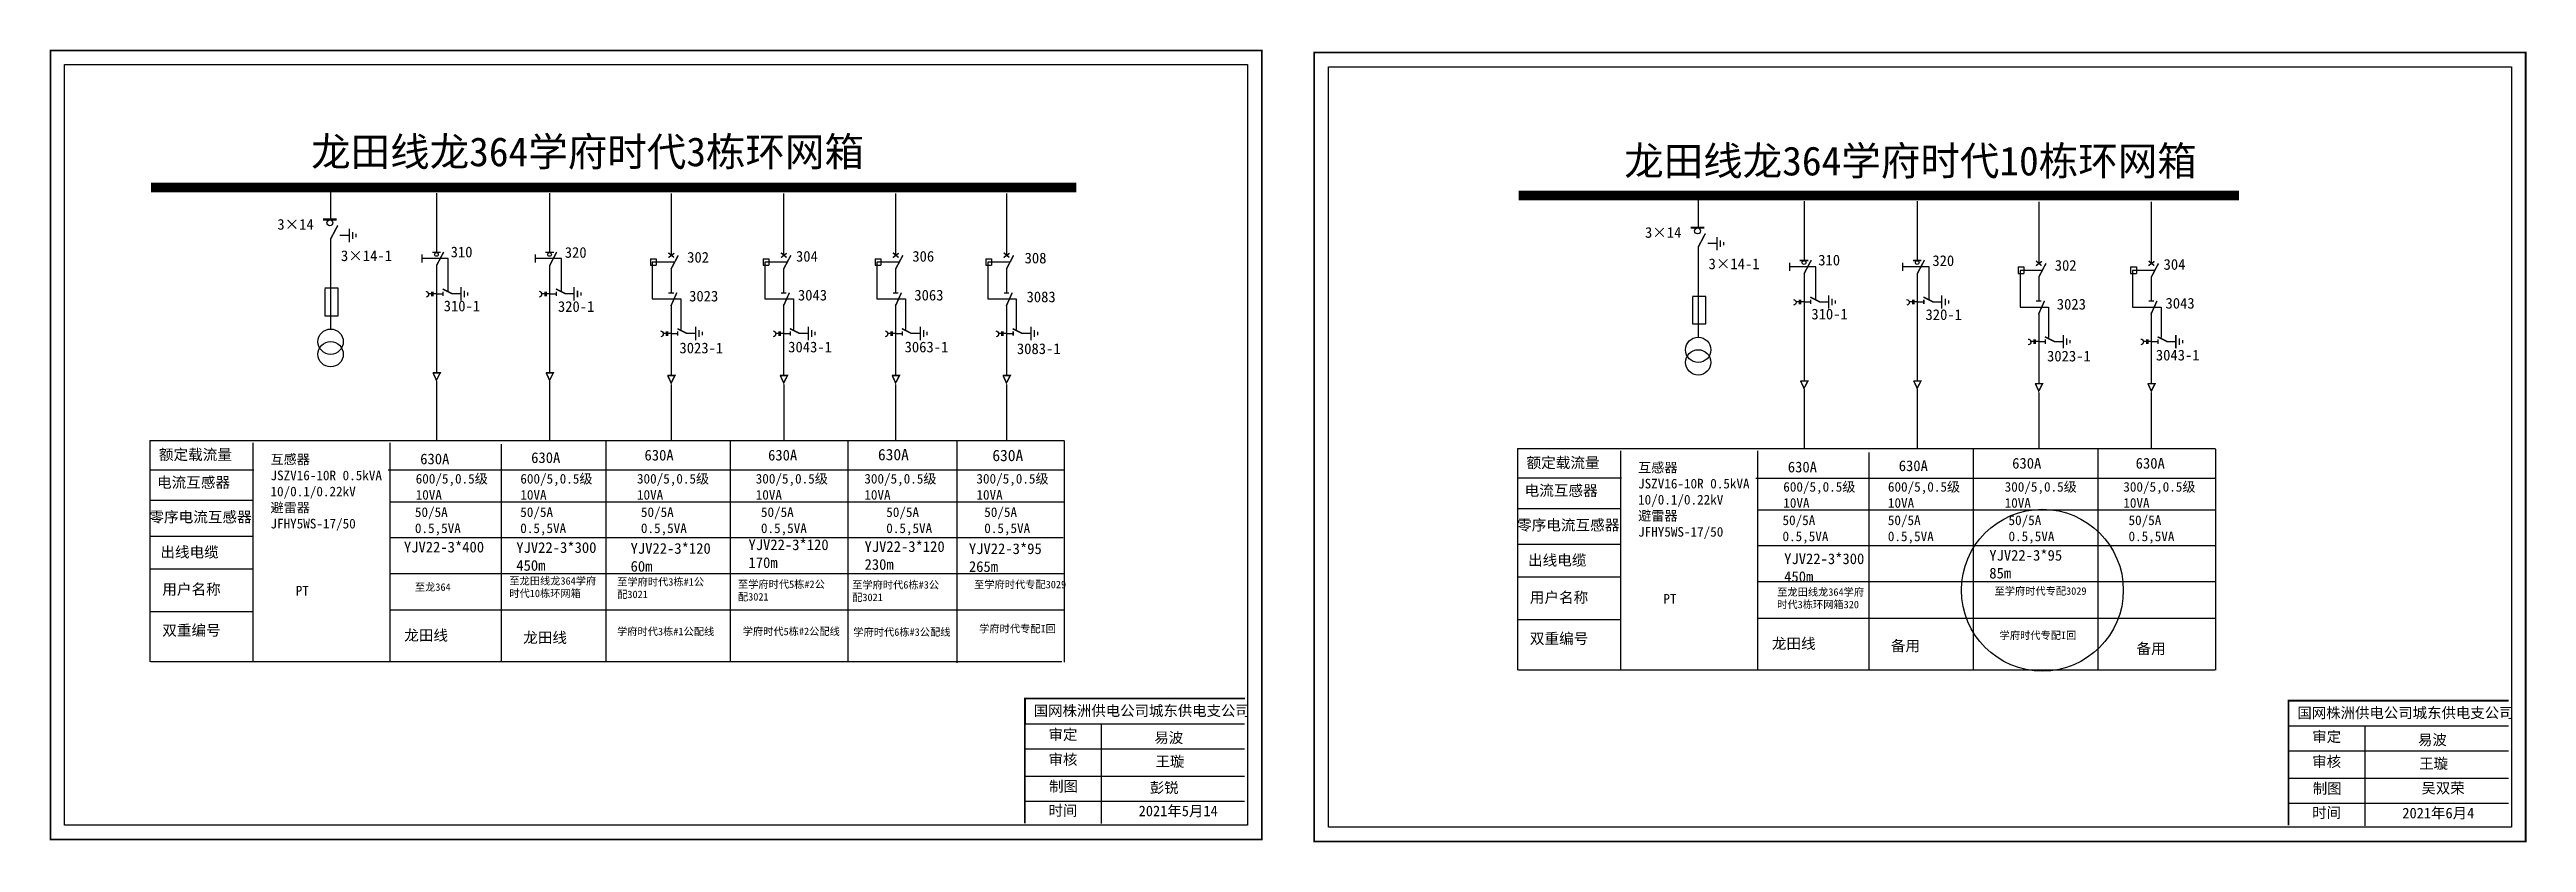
# Model space of a CAD drawing. Header units: millimetres. Extents: x 10 to 4794, y -213 to 2738.
# Drawn here: x 918.2 to 1174.8, y 1730 to 1812.1 of the extents above; entities that cross this region are included whole.
import ezdxf

# ---------------------------------------------------------------- set-up
doc = ezdxf.new("R2010")
doc.units = ezdxf.units.MM
doc.linetypes.add('ACAD_ISO02W100', pattern=[15, 12, -3])
doc.linetypes.add('CENTER', pattern=[50.8, 31.75, -6.35, 6.35, -6.35])
doc.layers.add('2', color=7, linetype='Continuous')
doc.styles.add('hztxt_txtstyle_0.00_0_0', font='simkai.ttf')
doc.styles.add('hztxt_txtstyle_2.70_0_0', font='simkai.ttf', dxfattribs={"height": 2.7})
doc.styles.add('KaiTi_txtstyle_0.78_0_0', font='simkai.ttf', dxfattribs={"height": 0.77659})
doc.styles.add('KaiTi_txtstyle_1.11_0_0', font='simkai.ttf', dxfattribs={"height": 1.109414})
doc.styles.add('SimSun_txtstyle_1.09_0_0', font='', dxfattribs={"height": 1.0944})
doc.styles.add('字体', font='', dxfattribs={"height": 2.5})
doc.styles.get('SimSun_txtstyle_1.09_0_0').set_extended_font_data('SimSun')
doc.styles.get('字体').set_extended_font_data('SimSun')

msp = doc.modelspace()

# ---------------------------------------------------------------- texts
at = {"color": 0, "linetype": 'Continuous'}
for s, height, style, p in [('龙田线龙364学府时代3栋环网箱', 3, '字体', (945.33, 1800.03, -0.05)), ('龙田线龙364学府时代10栋环网箱', 3, '字体', (1081.33, 1799.08, -0.05)), ('3×14', 1.109, 'hztxt_txtstyle_2.70_0_0', (941.83, 1793.46)), ('3×14', 1.109, 'hztxt_txtstyle_2.70_0_0', (1083.49, 1792.62)), ('3×14-1', 1.109, 'hztxt_txtstyle_2.70_0_0', (948.42, 1790.21)), ('310', 1.109, 'hztxt_txtstyle_2.70_0_0', (959.78, 1790.6)), ('320', 1.109, 'hztxt_txtstyle_2.70_0_0', (971.6, 1790.55)), ('302', 1.109, 'hztxt_txtstyle_2.70_0_0', (984.28, 1790.05)), ('304', 1.109, 'hztxt_txtstyle_2.70_0_0', (995.55, 1790.15)), ('306', 1.109, 'hztxt_txtstyle_2.70_0_0', (1007.6, 1790.15)), ('308', 1.109, 'hztxt_txtstyle_2.70_0_0', (1019.23, 1789.97)), ('310', 1.109, 'hztxt_txtstyle_2.70_0_0', (1101.43, 1789.76)), ('320', 1.109, 'hztxt_txtstyle_2.70_0_0', (1113.25, 1789.7)), ('3×14-1', 1.109, 'hztxt_txtstyle_2.70_0_0', (1090.07, 1789.37)), ('302', 1.109, 'hztxt_txtstyle_2.70_0_0', (1125.93, 1789.21)), ('304', 1.109, 'hztxt_txtstyle_2.70_0_0', (1137.2, 1789.31)), ('310-1', 1.109, 'hztxt_txtstyle_2.70_0_0', (959.06, 1785.01)), ('320-1', 1.109, 'hztxt_txtstyle_2.70_0_0', (970.89, 1784.95)), ('3023', 1.109, 'hztxt_txtstyle_2.70_0_0', (984.48, 1786.03)), ('3043', 1.109, 'hztxt_txtstyle_2.70_0_0', (995.75, 1786.13)), ('3063', 1.109, 'hztxt_txtstyle_2.70_0_0', (1007.81, 1786.13)), ('3083', 1.109, 'hztxt_txtstyle_2.70_0_0', (1019.43, 1785.95)), ('3023', 1.109, 'hztxt_txtstyle_2.70_0_0', (1126.14, 1785.19)), ('3043', 1.109, 'hztxt_txtstyle_2.70_0_0', (1137.4, 1785.29)), ('310-1', 1.109, 'hztxt_txtstyle_2.70_0_0', (1100.72, 1784.17)), ('320-1', 1.109, 'hztxt_txtstyle_2.70_0_0', (1112.54, 1784.11)), ('3023-1', 1.109, 'hztxt_txtstyle_2.70_0_0', (983.48, 1780.66)), ('3043-1', 1.109, 'hztxt_txtstyle_2.70_0_0', (994.74, 1780.76)), ('3063-1', 1.109, 'hztxt_txtstyle_2.70_0_0', (1006.8, 1780.76)), ('3083-1', 1.109, 'hztxt_txtstyle_2.70_0_0', (1018.43, 1780.58)), ('3023-1', 1.109, 'hztxt_txtstyle_2.70_0_0', (1125.13, 1779.82)), ('3043-1', 1.109, 'hztxt_txtstyle_2.70_0_0', (1136.4, 1779.92))]:
    msp.add_text(s, height=height, dxfattribs=dict(at, style=style)).set_placement(p)
at = {"color": 0, "linetype": 'Continuous', "attachment_point": 1}
for s, insert, char_height, width, style in [('{\\fSimSun|b0|i0|c134|p2;额定载流量}', (929.56, 1770.73), 1.1094, 17.8852, 'hztxt_txtstyle_2.70_0_0'), ('\\A1;{\\fSimSun|b0|i0|c134|p2;互感器\\PJSZV16-10R 0.5kVA\\P10/0.1/0.22kV\\P避雷器\\PJFHY5WS-17/50}', (941.12, 1770.18), 0.9985, 18.4113, 'hztxt_txtstyle_2.70_0_0'), ('{\\fSimSun|b0|i0|c134|p2;630A}', (956.63, 1770.28), 1.1094, 17.8852, 'hztxt_txtstyle_2.70_0_0'), ('{\\fSimSun|b0|i0|c134|p2;630A}', (968.12, 1770.41), 1.1094, 17.8852, 'hztxt_txtstyle_2.70_0_0'), ('{\\fSimSun|b0|i0|c134|p2;630A}', (979.86, 1770.67), 1.1094, 17.8852, 'hztxt_txtstyle_2.70_0_0'), ('{\\fSimSun|b0|i0|c134|p2;630A}', (992.66, 1770.67), 1.1094, 17.8852, 'hztxt_txtstyle_2.70_0_0'), ('{\\fSimSun|b0|i0|c134|p2;630A}', (1004.04, 1770.76), 1.1757, 9.454, 'hztxt_txtstyle_0.00_0_0'), ('{\\fSimSun|b0|i0|c134|p2;630A}', (1015.89, 1770.67), 1.1757, 9.454, 'hztxt_txtstyle_0.00_0_0'), ('{\\fSimSun|b0|i0|c134|p2;电流互感器}', (929.37, 1767.85), 1.1094, 17.8852, 'hztxt_txtstyle_2.70_0_0'), ('\\A1;{\\fSimSun|b0|i0|c134|p2;600/5,0.5级\\P10VA}', (956.16, 1768.17), 0.9985, 18.4113, 'hztxt_txtstyle_2.70_0_0'), ('\\A1;{\\fSimSun|b0|i0|c134|p2;600/5,0.5级\\P10VA}', (967, 1768.17), 0.9985, 18.4113, 'hztxt_txtstyle_2.70_0_0'), ('\\A1;{\\fSimSun|b0|i0|c134|p2;300/5,0.5级\\P10VA}', (979.08, 1768.17), 0.9985, 18.4113, 'hztxt_txtstyle_2.70_0_0'), ('\\A1;{\\fSimSun|b0|i0|c134|p2;300/5,0.5级\\P10VA}', (991.38, 1768.17), 0.9985, 18.4113, 'hztxt_txtstyle_2.70_0_0'), ('\\A1;{\\fSimSun|b0|i0|c134|p2;300/5,0.5级\\P10VA}', (1002.63, 1768.17), 0.9985, 18.4113, 'hztxt_txtstyle_2.70_0_0'), ('\\A1;{\\fSimSun|b0|i0|c134|p2;300/5,0.5级\\P10VA}', (1014.24, 1768.17), 0.9985, 18.4113, 'hztxt_txtstyle_2.70_0_0'), ('{\\fSimSun|b0|i0|c134|p2;额定载流量}', (1071.22, 1769.89), 1.1094, 17.8852, 'hztxt_txtstyle_2.70_0_0'), ('\\A1;{\\fSimSun|b0|i0|c134|p2;互感器\\PJSZV16-10R 0.5kVA\\P10/0.1/0.22kV\\P避雷器\\PJFHY5WS-17/50}', (1082.77, 1769.33), 0.9985, 18.4113, 'hztxt_txtstyle_2.70_0_0'), ('{\\fSimSun|b0|i0|c134|p2;630A}', (1098.28, 1769.44), 1.1094, 17.8852, 'hztxt_txtstyle_2.70_0_0'), ('{\\fSimSun|b0|i0|c134|p2;630A}', (1109.77, 1769.57), 1.1094, 17.8852, 'hztxt_txtstyle_2.70_0_0'), ('{\\fSimSun|b0|i0|c134|p2;630A}', (1121.52, 1769.83), 1.1094, 17.8852, 'hztxt_txtstyle_2.70_0_0'), ('{\\fSimSun|b0|i0|c134|p2;630A}', (1134.31, 1769.83), 1.1094, 17.8852, 'hztxt_txtstyle_2.70_0_0'), ('{\\fSimSun|b0|i0|c134|p2;电流互感器}', (1071.02, 1767.01), 1.1094, 17.8852, 'hztxt_txtstyle_2.70_0_0'), ('\\A1;{\\fSimSun|b0|i0|c134|p2;600/5,0.5级\\P10VA}', (1097.81, 1767.33), 0.9985, 18.4113, 'hztxt_txtstyle_2.70_0_0'), ('\\A1;{\\fSimSun|b0|i0|c134|p2;600/5,0.5级\\P10VA}', (1108.65, 1767.33), 0.9985, 18.4113, 'hztxt_txtstyle_2.70_0_0'), ('\\A1;{\\fSimSun|b0|i0|c134|p2;300/5,0.5级\\P10VA}', (1120.74, 1767.33), 0.9985, 18.4113, 'hztxt_txtstyle_2.70_0_0'), ('\\A1;{\\fSimSun|b0|i0|c134|p2;300/5,0.5级\\P10VA}', (1133.03, 1767.33), 0.9985, 18.4113, 'hztxt_txtstyle_2.70_0_0'), ('{\\fSimSun|b0|i0|c134|p2;零序电流互感器}', (928.58, 1764.27), 1.1094, 17.8852, 'hztxt_txtstyle_2.70_0_0'), ('{\\fSimSun|b0|i0|c134|p2;50/5A\\P0.5,5VA}', (956.08, 1764.71), 0.9985, 17.8852, 'hztxt_txtstyle_2.70_0_0'), ('{\\fSimSun|b0|i0|c134|p2;50/5A\\P0.5,5VA}', (966.99, 1764.71), 0.9985, 17.8852, 'hztxt_txtstyle_2.70_0_0'), ('{\\fSimSun|b0|i0|c134|p2;50/5A\\P0.5,5VA}', (979.49, 1764.71), 0.9985, 7.3921, 'hztxt_txtstyle_2.70_0_0'), ('{\\fSimSun|b0|i0|c134|p2;50/5A\\P0.5,5VA}', (991.92, 1764.71), 0.9985, 17.8852, 'hztxt_txtstyle_2.70_0_0'), ('{\\fSimSun|b0|i0|c134|p2;50/5A\\P0.5,5VA}', (1004.9, 1764.71), 0.9985, 17.8852, 'hztxt_txtstyle_2.70_0_0'), ('{\\fSimSun|b0|i0|c134|p2;50/5A\\P0.5,5VA}', (1015.05, 1764.71), 0.9985, 17.8852, 'hztxt_txtstyle_2.70_0_0'), ('{\\fSimSun|b0|i0|c134|p2;零序电流互感器}', (1070.24, 1763.43), 1.1094, 17.8852, 'hztxt_txtstyle_2.70_0_0'), ('{\\fSimSun|b0|i0|c134|p2;50/5A\\P0.5,5VA}', (1097.73, 1763.87), 0.9985, 17.8852, 'hztxt_txtstyle_2.70_0_0'), ('{\\fSimSun|b0|i0|c134|p2;50/5A\\P0.5,5VA}', (1108.64, 1763.87), 0.9985, 17.8852, 'hztxt_txtstyle_2.70_0_0'), ('{\\fSimSun|b0|i0|c134|p2;50/5A\\P0.5,5VA}', (1121.14, 1763.87), 0.9985, 7.3921, 'hztxt_txtstyle_2.70_0_0'), ('{\\fSimSun|b0|i0|c134|p2;50/5A\\P0.5,5VA}', (1133.57, 1763.87), 0.9985, 17.8852, 'hztxt_txtstyle_2.70_0_0'), ('{\\fSimSun|b0|i0|c134|p2;出线电缆}', (929.71, 1760.63), 1.1094, 17.8852, 'hztxt_txtstyle_2.70_0_0'), ('{\\fSimSun|b0|i0|c134|p2;YJV22-3*400}', (954.94, 1761.15), 1.1094, 9.6671, 'hztxt_txtstyle_2.70_0_0'), ('{\\fSimSun|b0|i0|c134|p2;YJV22-3*300\\P450m}', (966.58, 1761.1), 1.1094, 9.6671, 'hztxt_txtstyle_2.70_0_0'), ('{\\fSimSun|b0|i0|c134|p2;YJV22-3*120\\P60m}', (978.42, 1761.01), 1.1094, 9.6671, 'hztxt_txtstyle_2.70_0_0'), ('{\\fSimSun|b0|i0|c134|p2;YJV22-3*120\\P170m}', (990.63, 1761.39), 1.1094, 9.6671, 'hztxt_txtstyle_2.70_0_0'), ('{\\fSimSun|b0|i0|c134|p2;YJV22-3*120\\P230m}', (1002.65, 1761.2), 1.1094, 9.6671, 'hztxt_txtstyle_2.70_0_0'), ('{\\fSimSun|b0|i0|c134|p2;出线电缆}', (1071.37, 1759.79), 1.1094, 17.8852, 'hztxt_txtstyle_2.70_0_0'), ('{\\fSimSun|b0|i0|c134|p2;YJV22-3*300\\P450m}', (1097.9, 1759.94), 1.1094, 9.6671, 'hztxt_txtstyle_2.70_0_0'), ('{\\fSimSun|b0|i0|c134|p2;至龙田线龙364学府时代10栋环网箱}', (965.86, 1757.48), 0.7766, 9.7925, 'hztxt_txtstyle_2.70_0_0'), ('{\\fSimSun|b0|i0|c134|p2;至学府时代3栋#1公配3021}', (977.03, 1757.38), 0.7766, 9.7925, 'hztxt_txtstyle_2.70_0_0'), ('{\\fSimSun|b0|i0|c134|p2;用户名称}', (929.91, 1756.78), 1.1094, 17.8852, 'hztxt_txtstyle_2.70_0_0'), ('{\\fSimSun|b0|i0|c134|p2;PT}', (943.73, 1756.58), 1.0024, 7.7986, 'hztxt_txtstyle_0.00_0_0'), ('{\\fSimSun|b0|i0|c134|p2;至龙364}', (956.08, 1756.84), 0.7766, 11.836, 'hztxt_txtstyle_2.70_0_0'), ('{\\fSimSun|b0|i0|c134|p2;至学府时代5栋#2公配3021}', (989.54, 1757.13), 0.7766, 9.7925, 'hztxt_txtstyle_2.70_0_0'), ('{\\fSimSun|b0|i0|c134|p2;至学府时代6栋#3公配3021}', (1001.37, 1757.07), 0.7766, 9.7925, 'hztxt_txtstyle_2.70_0_0'), ('{\\fSimSun|b0|i0|c134|p2;用户名称}', (1071.56, 1755.94), 1.1094, 17.8852, 'hztxt_txtstyle_2.70_0_0'), ('{\\fSimSun|b0|i0|c134|p2;PT}', (1085.39, 1755.74), 1.0024, 7.7986, 'hztxt_txtstyle_0.00_0_0'), ('{\\fSimSun|b0|i0|c134|p2;至龙田线龙364学府时代3栋环网箱320}', (1097.18, 1756.33), 0.7766, 9.7925, 'hztxt_txtstyle_2.70_0_0'), ('{\\fSimSun|b0|i0|c134|p2;双重编号}', (929.91, 1752.53), 1.1094, 17.8852, 'hztxt_txtstyle_2.70_0_0'), ('{\\fSimSun|b0|i0|c134|p2;学府时代3栋#1公配线}', (977.02, 1752.24), 0.7766, 10.9759, 'hztxt_txtstyle_2.70_0_0'), ('{\\fSimSun|b0|i0|c134|p2;学府时代5栋#2公配线}', (990.03, 1752.25), 0.7766, 10.9759, 'hztxt_txtstyle_2.70_0_0'), ('{\\fSimSun|b0|i0|c134|p2;学府时代6栋#3公配线}', (1001.49, 1752.18), 0.7766, 10.9759, 'hztxt_txtstyle_2.70_0_0'), ('{\\fSimSun|b0|i0|c134|p2;龙田线}', (954.97, 1752.01), 1.1094, 17.8852, 'hztxt_txtstyle_2.70_0_0'), ('{\\fSimSun|b0|i0|c134|p2;龙田线}', (967.29, 1751.77), 1.1094, 17.8852, 'hztxt_txtstyle_2.70_0_0'), ('{\\fSimSun|b0|i0|c134|p2;双重编号}', (1071.56, 1751.68), 1.1094, 17.8852, 'hztxt_txtstyle_2.70_0_0'), ('{\\fSimSun|b0|i0|c134|p2;龙田线}', (1096.62, 1751.16), 1.1094, 17.8852, 'hztxt_txtstyle_2.70_0_0'), ('{\\fSimSun|b0|i0|c134|p2;备用}', (1108.95, 1750.93), 1.1094, 17.8852, 'hztxt_txtstyle_2.70_0_0'), ('{\\fSimSun|b0|i0|c134|p2;备用}', (1134.39, 1750.64), 1.1094, 17.8852, 'hztxt_txtstyle_2.70_0_0'), ('国网株洲供电公司城东供电支公司', (1020.17, 1744.2), 1.0944, 29.9201, '字体'), ('国网株洲供电公司城东供电支公司', (1151.06, 1743.98), 1.0944, 29.9201, '字体'), ('\\f\uffbfﾬￌﾣﾤ_GB2312|b0|i0|c134|p49;审定', (1021.71, 1741.73), 1.0944, 8.5588, '字体'), ('易波', (1032.67, 1741.4), 1.094, 8.5588, '字体'), ('\\f\uffbfﾬￌﾣﾤ_GB2312|b0|i0|c134|p49;审定', (1152.6, 1741.51), 1.0944, 8.5588, '字体'), ('易波', (1163.55, 1741.18), 1.094, 8.5588, '字体'), ('\\f\uffbfﾬￌﾣﾤ_GB2312|b0|i0|c134|p49;审核', (1021.71, 1739.15), 1.0944, 8.5588, '字体'), ('王璇', (1032.79, 1738.95), 1.094, 8.5588, '字体'), ('\\f\uffbfﾬￌﾣﾤ_GB2312|b0|i0|c134|p49;审核', (1152.6, 1738.93), 1.0944, 8.5588, '字体'), ('王璇', (1163.68, 1738.73), 1.094, 8.5588, '字体'), ('\\f\uffbfﾬￌﾣﾤ_GB2312|b0|i0|c134|p49;制图', (1021.77, 1736.37), 1.0944, 8.5588, '字体'), ('\\f\uffbfﾬￌﾣﾤ_GB2312|b0|i0|c134|p49;制图', (1152.66, 1736.15), 1.0944, 8.5588, '字体'), ('\\f\uffbfﾬￌﾣﾤ_GB2312|b0|i0|c134|p49;时间', (1021.71, 1733.86), 1.0944, 8.5588, '字体'), ('\\f\uffbfﾬￌﾣﾤ_GB2312|b0|i0|c134|p49;时间', (1152.6, 1733.64), 1.0944, 8.5588, '字体')]:
    msp.add_mtext(s, dxfattribs=dict(at, insert=insert, char_height=char_height, width=width, style=style))
at = {"color": 7, "linetype": 'Continuous', "attachment_point": 1}
for s, insert, char_height, width, style in [('{\\fSimSun|b0|i0|c134|p2;YJV22-3*95\\P265m}', (1013.46, 1760.98), 1.1094, 17.8852, 'KaiTi_txtstyle_1.11_0_0'), ('{\\fSimSun|b0|i0|c134|p2;YJV22-3*95\\P85m}', (1119.15, 1760.3), 1.1094, 17.8852, 'KaiTi_txtstyle_1.11_0_0'), ('至学府时代专配3029', (1014, 1757.11), 0.7766, 9.514, 'KaiTi_txtstyle_0.78_0_0'), ('至学府时代专配3029', (1119.69, 1756.43), 0.7766, 9.514, 'KaiTi_txtstyle_0.78_0_0'), ('学府时代专配I回', (1014.52, 1752.53), 0.777, 11.836, 'KaiTi_txtstyle_0.78_0_0'), ('学府时代专配I回', (1120.21, 1751.84), 0.777, 11.836, 'KaiTi_txtstyle_0.78_0_0'), ('彭锐', (1032.19, 1736.23), 1.094, 8.5588, 'SimSun_txtstyle_1.09_0_0'), ('吴双荣', (1163.91, 1736.18), 1.094, 8.5588, 'SimSun_txtstyle_1.09_0_0'), ('2021年5月14', (1031.04, 1733.82), 1.094, 16.0081, 'SimSun_txtstyle_1.09_0_0'), ('2021年6月4', (1161.93, 1733.6), 1.094, 16.0081, 'SimSun_txtstyle_1.09_0_0')]:
    msp.add_mtext(s, dxfattribs=dict(at, insert=insert, char_height=char_height, width=width, style=style))

# ---------------------------------------------------------------- blocks, each defined once
blk = doc.blocks.new('JD')
for points in [[(-2, 0.2), (-2, -0.2), (2, 0.2), (2, -0.2)], [(1, -1.2), (1, -0.8), (-1, -1.2), (-1, -0.8)], [(-0.5, -1.8), (-0.5, -2.2), (0.5, -1.8), (0.5, -2.2)]]:
    blk.add_trace(points)

# ---------------------------------------------------------------- linework, layer by layer
at = {"color": 0}
for p, q in [((947.32, 1797.84), (947.32, 1794.55)), ((958.31, 1797.24), (958.31, 1791.13)), ((970.03, 1797.24), (970.03, 1791.13)), ((982.61, 1797.21), (982.61, 1790.79)), ((994.27, 1797.21), (994.27, 1790.79)), ((1005.87, 1797.21), (1005.87, 1790.79)), ((1017.35, 1797.21), (1017.35, 1790.79)), ((1088.98, 1797), (1088.98, 1793.71)), ((1099.96, 1796.4), (1099.96, 1790.29)), ((1111.68, 1796.4), (1111.68, 1790.29)), ((1124.27, 1796.36), (1124.27, 1789.95)), ((1135.93, 1796.36), (1135.93, 1789.95)), ((947.34, 1792.52), (947.34, 1783.19)), ((948.32, 1792.89), (949.26, 1792.89)), ((1088.99, 1791.68), (1088.99, 1782.35)), ((1089.98, 1792.05), (1090.92, 1792.05)), ((958.31, 1789.77), (958.31, 1778.66)), ((970.03, 1789.77), (970.03, 1778.66)), ((980.48, 1790.44), (981.08, 1790.44)), ((980.48, 1790.44), (980.48, 1789.78)), ((980.48, 1789.78), (981.08, 1789.78)), ((981.08, 1790.44), (981.08, 1789.78)), ((982.61, 1789.43), (982.61, 1786.95)), ((992.14, 1790.44), (992.74, 1790.44)), ((992.14, 1790.44), (992.14, 1789.78)), ((992.14, 1789.78), (992.74, 1789.78)), ((992.74, 1790.44), (992.74, 1789.78)), ((994.27, 1789.43), (994.27, 1786.95)), ((1003.74, 1790.44), (1004.34, 1790.44)), ((1003.74, 1790.44), (1003.74, 1789.78)), ((1003.74, 1789.78), (1004.34, 1789.78)), ((1004.34, 1790.44), (1004.34, 1789.78)), ((1005.87, 1789.43), (1005.87, 1786.95)), ((1015.22, 1790.44), (1015.81, 1790.44)), ((1015.22, 1790.44), (1015.22, 1789.78)), ((1015.22, 1789.78), (1015.81, 1789.78)), ((1015.81, 1790.44), (1015.81, 1789.78)), ((1017.35, 1789.43), (1017.35, 1786.95)), ((1099.96, 1788.92), (1099.96, 1777.82)), ((1111.68, 1788.92), (1111.68, 1777.82)), ((1122.14, 1789.6), (1122.74, 1789.6)), ((1122.14, 1789.6), (1122.14, 1788.94)), ((1122.14, 1788.94), (1122.74, 1788.94)), ((1122.74, 1789.6), (1122.74, 1788.94)), ((1124.27, 1788.59), (1124.27, 1786.11)), ((1133.79, 1789.6), (1134.39, 1789.6)), ((1133.79, 1789.6), (1133.79, 1788.94)), ((1133.79, 1788.94), (1134.39, 1788.94)), ((1134.39, 1789.6), (1134.39, 1788.94)), ((1135.93, 1788.59), (1135.93, 1786.11)), ((958.31, 1786.82), (959, 1786.82)), ((959.9, 1786.84), (960.84, 1786.84)), ((970.03, 1786.82), (970.72, 1786.82)), ((971.62, 1786.84), (972.56, 1786.84)), ((982.61, 1785.71), (982.61, 1778.41)), ((994.27, 1785.71), (994.27, 1778.41)), ((1005.87, 1785.71), (1005.87, 1778.41)), ((1017.35, 1785.71), (1017.35, 1778.41)), ((1099.96, 1785.98), (1100.65, 1785.98)), ((1101.55, 1786), (1102.5, 1786)), ((1111.68, 1785.98), (1112.37, 1785.98)), ((1113.27, 1786), (1114.21, 1786)), ((1124.27, 1784.87), (1124.27, 1777.57)), ((1135.93, 1784.87), (1135.93, 1777.57)), ((982.61, 1782.71), (983.3, 1782.71)), ((984.21, 1782.73), (985.15, 1782.73)), ((994.27, 1782.71), (994.96, 1782.71)), ((995.86, 1782.73), (996.81, 1782.73)), ((1005.87, 1782.71), (1006.56, 1782.71)), ((1007.46, 1782.73), (1008.4, 1782.73)), ((1017.35, 1782.71), (1018.04, 1782.71)), ((1018.94, 1782.73), (1019.88, 1782.73)), ((1124.27, 1781.87), (1124.96, 1781.87)), ((1125.86, 1781.89), (1126.8, 1781.89)), ((1135.93, 1781.87), (1136.62, 1781.87)), ((1137.52, 1781.89), (1138.46, 1781.89)), ((939.38, 1768.56), (928.68, 1768.56)), ((1081.04, 1767.72), (1070.33, 1767.72)), ((939.34, 1765.41), (928.64, 1765.41)), ((1081, 1764.57), (1070.29, 1764.57)), ((939.34, 1761.7), (928.64, 1761.7)), ((1081, 1760.86), (1070.29, 1760.86)), ((939.3, 1758.31), (928.6, 1758.31)), ((1080.96, 1757.47), (1070.25, 1757.47)), ((939.34, 1753.9), (928.64, 1753.9)), ((1080.99, 1753.06), (1070.29, 1753.06))]:
    msp.add_line(p, q, dxfattribs=at)
at = {"color": 0, "linetype": 'ACAD_ISO02W100'}
for p, q in [((982.91, 1790.1), (980.67, 1790.1)), ((980.67, 1790.1), (980.67, 1786.29)), ((994.57, 1790.1), (992.33, 1790.1)), ((992.33, 1790.1), (992.33, 1786.29)), ((1006.17, 1790.1), (1003.93, 1790.1)), ((1003.93, 1790.1), (1003.93, 1786.29)), ((1017.65, 1790.1), (1015.41, 1790.1)), ((1015.41, 1790.1), (1015.41, 1786.29)), ((1124.57, 1789.25), (1122.33, 1789.25)), ((1122.33, 1789.25), (1122.33, 1785.44)), ((1136.23, 1789.25), (1133.99, 1789.25)), ((1133.99, 1789.25), (1133.99, 1785.44)), ((980.67, 1786.29), (983.63, 1786.29)), ((983.63, 1786.29), (983.63, 1783.14)), ((992.33, 1786.29), (995.29, 1786.29)), ((995.29, 1786.29), (995.29, 1783.14)), ((1003.93, 1786.29), (1006.88, 1786.29)), ((1006.88, 1786.29), (1006.88, 1783.14)), ((1015.41, 1786.29), (1018.36, 1786.29)), ((1018.36, 1786.29), (1018.36, 1783.14)), ((1122.33, 1785.44), (1125.28, 1785.44)), ((1125.28, 1785.44), (1125.28, 1782.3)), ((1133.99, 1785.44), (1136.94, 1785.44)), ((1136.94, 1785.44), (1136.94, 1782.3))]:
    msp.add_line(p, q, dxfattribs=at)
at = {"color": 0, "linetype": 'CENTER'}
for p, q in [((958.31, 1777.77), (958.31, 1771.63)), ((970.03, 1777.77), (970.03, 1771.63)), ((982.62, 1777.43), (982.62, 1771.66)), ((994.28, 1777.43), (994.28, 1771.66)), ((1005.87, 1777.43), (1005.87, 1771.66)), ((1017.35, 1777.43), (1017.35, 1771.66)), ((1099.96, 1776.93), (1099.96, 1770.79)), ((1111.68, 1776.93), (1111.68, 1770.79)), ((1124.27, 1776.59), (1124.27, 1770.82)), ((1135.93, 1776.59), (1135.93, 1770.82))]:
    msp.add_line(p, q, dxfattribs=at)
at = {"color": 0, "linetype": 'Continuous'}
for p, q in [((928.61, 1771.64), (1023.28, 1771.64)), ((928.66, 1748.7), (928.66, 1771.64)), ((939.28, 1771.4), (939.28, 1748.71)), ((953.49, 1771.4), (953.49, 1748.71)), ((965.01, 1771.25), (965.01, 1748.72)), ((975.84, 1771.6), (975.84, 1748.71)), ((988.73, 1771.6), (988.73, 1748.71)), ((1000.93, 1771.59), (1000.93, 1748.69)), ((1012.2, 1771.51), (1012.2, 1748.61)), ((1023.33, 1771.63), (1023.33, 1748.69)), ((1070.27, 1770.8), (1142.59, 1770.8)), ((1070.31, 1747.86), (1070.31, 1770.8)), ((1080.94, 1770.56), (1080.94, 1747.86)), ((1095.15, 1770.56), (1095.15, 1747.86)), ((1106.66, 1770.4), (1106.66, 1747.88)), ((1117.49, 1770.76), (1117.49, 1747.87)), ((1130.39, 1770.76), (1130.39, 1747.87)), ((1142.59, 1770.74), (1142.59, 1747.85)), ((953.32, 1768.58), (1023.31, 1768.58)), ((1094.97, 1767.74), (1142.59, 1767.74)), ((953.49, 1765.28), (1023.33, 1765.28)), ((1095.15, 1764.44), (1142.59, 1764.44)), ((953.49, 1761.6), (1023.22, 1761.6)), ((1095.15, 1760.76), (1142.59, 1760.76)), ((953.49, 1757.87), (1023.41, 1757.87)), ((1095.15, 1757.03), (1142.51, 1757.03)), ((953.49, 1754.08), (1023.31, 1754.08)), ((1095.15, 1753.24), (1142.59, 1753.24)), ((1023.07, 1748.7), (928.73, 1748.7)), ((1142.51, 1747.86), (1070.38, 1747.86)), ((1019.27, 1744.9), (1042.02, 1744.9)), ((1150.15, 1744.67), (1172.91, 1744.67)), ((1019.27, 1742.3), (1042.02, 1742.3)), ((1027.16, 1742.33), (1027.16, 1731.96)), ((1150.15, 1742.08), (1172.91, 1742.08)), ((1158.05, 1742.11), (1158.05, 1731.74)), ((1019.27, 1739.71), (1042.02, 1739.71)), ((1150.15, 1739.49), (1172.91, 1739.49)), ((1019.27, 1736.88), (1042.02, 1736.88)), ((1019.27, 1734.29), (1042.02, 1734.29)), ((1150.15, 1736.66), (1172.91, 1736.66)), ((1150.15, 1734.07), (1172.91, 1734.07))]:
    msp.add_line(p, q, dxfattribs=at)
at = {"color": 0, "linetype": 'Continuous', "const_width": 0.182}
for points in [[(918.33, 1812.02), (1043.81, 1812.02), (1043.81, 1730.32), (918.33, 1730.32)], [(1049.21, 1811.8), (1174.7, 1811.8), (1174.7, 1730.1), (1049.21, 1730.1)]]:
    msp.add_lwpolyline(points, close=True, dxfattribs=at)
at = {"color": 0, "linetype": 'Continuous'}
for points in [[(919.8, 1810.55), (1042.33, 1810.55), (1042.33, 1731.8), (919.8, 1731.8)], [(1050.69, 1810.33), (1173.22, 1810.33), (1173.22, 1731.58), (1050.69, 1731.58)]]:
    msp.add_lwpolyline(points, close=True, dxfattribs=at)
at = {"color": 0}
for points, const_width in [([(928.73, 1797.84), (1024.58, 1797.84)], 0.998), ([(1070.39, 1797), (1145, 1797)], 0.998), ([(946.57, 1794.51), (947.97, 1794.51)], 0.238), ([(947.34, 1792.48), (948.09, 1793.9)], 0.15), ([(1088.23, 1793.67), (1089.63, 1793.67)], 0.238), ([(957.87, 1791.11), (958.75, 1791.11)], 0.15), ([(958.31, 1789.73), (959.06, 1791.15)], 0.15), ([(969.58, 1791.11), (970.47, 1791.11)], 0.15), ([(970.03, 1789.73), (970.77, 1791.15)], 0.15), ([(982.33, 1790.57), (982.94, 1791.02)], 0.15), ([(982.33, 1791.07), (982.92, 1790.58)], 0.15), ([(982.61, 1789.39), (983.36, 1790.81)], 0.15), ([(993.99, 1790.57), (994.59, 1791.02)], 0.15), ([(993.99, 1791.07), (994.58, 1790.58)], 0.15), ([(994.27, 1789.39), (995.02, 1790.81)], 0.15), ([(1005.59, 1791.07), (1006.18, 1790.58)], 0.15), ([(1005.58, 1790.57), (1006.19, 1791.02)], 0.15), ([(1005.87, 1789.39), (1006.62, 1790.81)], 0.15), ([(1017.07, 1791.07), (1017.65, 1790.58)], 0.15), ([(1017.06, 1790.57), (1017.67, 1791.02)], 0.15), ([(1017.35, 1789.39), (1018.09, 1790.81)], 0.15), ([(1088.99, 1791.64), (1089.74, 1793.06)], 0.15), ([(1099.52, 1790.27), (1100.4, 1790.27)], 0.15), ([(1099.96, 1788.89), (1100.71, 1790.31)], 0.15), ([(1111.24, 1790.27), (1112.12, 1790.27)], 0.15), ([(1111.68, 1788.89), (1112.43, 1790.31)], 0.15), ([(1123.99, 1790.22), (1124.57, 1789.74)], 0.15), ([(1123.98, 1789.73), (1124.59, 1790.18)], 0.15), ([(1124.27, 1788.55), (1125.02, 1789.97)], 0.15), ([(1135.65, 1790.22), (1136.23, 1789.74)], 0.15), ([(1135.64, 1789.73), (1136.25, 1790.18)], 0.15), ([(1135.93, 1788.55), (1136.67, 1789.97)], 0.15), ([(958.96, 1787.32), (959.96, 1786.82)], 0.15), ([(959, 1787.05), (959, 1786.59)], 0.15), ([(970.68, 1787.32), (971.68, 1786.82)], 0.15), ([(970.72, 1787.05), (970.72, 1786.59)], 0.15), ([(982.34, 1786.91), (982.9, 1786.91)], 0.15), ([(982.58, 1785.53), (983.21, 1786.94)], 0.15), ([(994, 1786.91), (994.56, 1786.91)], 0.15), ([(994.24, 1785.53), (994.87, 1786.94)], 0.15), ([(1005.6, 1786.91), (1006.16, 1786.91)], 0.15), ([(1005.84, 1785.53), (1006.47, 1786.94)], 0.15), ([(1017.08, 1786.91), (1017.63, 1786.91)], 0.15), ([(1017.32, 1785.53), (1017.95, 1786.94)], 0.15), ([(1100.61, 1786.48), (1101.61, 1785.98)], 0.15), ([(1100.65, 1786.21), (1100.65, 1785.75)], 0.15), ([(1112.33, 1786.48), (1113.33, 1785.98)], 0.15), ([(1112.37, 1786.21), (1112.37, 1785.75)], 0.15), ([(1124, 1786.07), (1124.55, 1786.07)], 0.15), ([(1124.24, 1784.69), (1124.87, 1786.1)], 0.15), ([(1135.66, 1786.07), (1136.21, 1786.07)], 0.15), ([(1135.89, 1784.69), (1136.52, 1786.1)], 0.15), ([(983.27, 1783.21), (984.26, 1782.71)], 0.15), ([(994.92, 1783.21), (995.92, 1782.71)], 0.15), ([(1006.52, 1783.21), (1007.52, 1782.71)], 0.15), ([(1018, 1783.21), (1019, 1782.71)], 0.15), ([(983.3, 1782.94), (983.3, 1782.48)], 0.15), ([(994.96, 1782.94), (994.96, 1782.48)], 0.15), ([(1006.56, 1782.94), (1006.56, 1782.48)], 0.15), ([(1018.04, 1782.94), (1018.04, 1782.48)], 0.15), ([(1124.92, 1782.37), (1125.92, 1781.87)], 0.15), ([(1124.96, 1782.1), (1124.96, 1781.64)], 0.15), ([(1136.58, 1782.37), (1137.58, 1781.87)], 0.15), ([(1136.62, 1782.1), (1136.62, 1781.64)], 0.15), ([(957.94, 1778.64), (958.7, 1778.64), (958.31, 1777.87), (957.95, 1778.66)], 0.15), ([(969.66, 1778.64), (970.42, 1778.64), (970.03, 1777.87), (969.67, 1778.66)], 0.15), ([(982.25, 1778.36), (983.01, 1778.36), (982.62, 1777.59), (982.25, 1778.38)], 0.15), ([(993.9, 1778.36), (994.67, 1778.36), (994.28, 1777.59), (993.91, 1778.38)], 0.15), ([(1005.5, 1778.36), (1006.26, 1778.36), (1005.87, 1777.59), (1005.51, 1778.38)], 0.15), ([(1016.98, 1778.36), (1017.74, 1778.36), (1017.35, 1777.59), (1016.99, 1778.38)], 0.15), ([(1099.59, 1777.8), (1100.36, 1777.8), (1099.96, 1777.03), (1099.6, 1777.82)], 0.15), ([(1111.31, 1777.8), (1112.07, 1777.8), (1111.68, 1777.03), (1111.32, 1777.82)], 0.15), ([(1123.9, 1777.52), (1124.66, 1777.52), (1124.27, 1776.75), (1123.91, 1777.54)], 0.15), ([(1135.56, 1777.52), (1136.32, 1777.52), (1135.93, 1776.75), (1135.57, 1777.54)], 0.15)]:
    msp.add_lwpolyline(points, dxfattribs=dict(at, const_width=const_width))
for points in [[(956.8, 1790.88), (956.8, 1790.05)], [(968.52, 1790.88), (968.52, 1790.05)], [(1098.45, 1790.04), (1098.45, 1789.21)], [(1110.17, 1790.04), (1110.17, 1789.21)], [(946.75, 1787.35), (946.75, 1784.55), (948.13, 1784.55), (948.13, 1787.39), (946.75, 1787.39)], [(957.8, 1786.83), (957.49, 1786.83)], [(957.8, 1787.04), (957.8, 1786.58)], [(957.94, 1787.04), (957.94, 1786.58)], [(958.31, 1786.83), (957.94, 1786.83)], [(969.52, 1786.83), (969.21, 1786.83)], [(969.52, 1787.04), (969.52, 1786.58)], [(969.66, 1787.04), (969.66, 1786.58)], [(970.02, 1786.83), (969.66, 1786.83)], [(1088.4, 1786.51), (1088.4, 1783.71), (1089.78, 1783.71), (1089.78, 1786.54), (1088.4, 1786.54)], [(1099.46, 1785.98), (1099.14, 1785.98)], [(1099.46, 1786.19), (1099.46, 1785.74)], [(1099.6, 1786.19), (1099.6, 1785.74)], [(1099.96, 1785.98), (1099.6, 1785.98)], [(1111.18, 1785.98), (1110.86, 1785.98)], [(1111.18, 1786.19), (1111.18, 1785.74)], [(1111.32, 1786.19), (1111.32, 1785.74)], [(1111.68, 1785.98), (1111.32, 1785.98)], [(982.11, 1782.72), (981.79, 1782.72)], [(982.11, 1782.93), (982.11, 1782.48)], [(982.25, 1782.93), (982.25, 1782.48)], [(982.61, 1782.72), (982.25, 1782.72)], [(993.77, 1782.72), (993.45, 1782.72)], [(993.77, 1782.93), (993.77, 1782.48)], [(993.91, 1782.93), (993.91, 1782.48)], [(994.27, 1782.72), (993.91, 1782.72)], [(1005.37, 1782.72), (1005.05, 1782.72)], [(1005.37, 1782.93), (1005.37, 1782.48)], [(1005.51, 1782.93), (1005.51, 1782.48)], [(1005.87, 1782.72), (1005.51, 1782.72)], [(1016.84, 1782.72), (1016.53, 1782.72)], [(1016.84, 1782.93), (1016.84, 1782.48)], [(1016.98, 1782.93), (1016.98, 1782.48)], [(1017.34, 1782.72), (1016.98, 1782.72)], [(1123.76, 1781.88), (1123.45, 1781.88)], [(1123.76, 1782.09), (1123.76, 1781.64)], [(1123.9, 1782.09), (1123.9, 1781.64)], [(1124.27, 1781.88), (1123.9, 1781.88)], [(1135.42, 1781.88), (1135.11, 1781.88)], [(1135.42, 1782.09), (1135.42, 1781.64)], [(1135.56, 1782.09), (1135.56, 1781.64)], [(1135.92, 1781.88), (1135.56, 1781.88)]]:
    msp.add_lwpolyline(points, dxfattribs=at)
at = {"color": 0, "linetype": 'ACAD_ISO02W100'}
for points in [[(959.53, 1787.05), (959.53, 1790.47), (956.8, 1790.47)], [(971.25, 1787.05), (971.25, 1790.47), (968.52, 1790.47)], [(1101.19, 1786.21), (1101.19, 1789.62), (1098.45, 1789.62)], [(1112.91, 1786.21), (1112.91, 1789.62), (1110.17, 1789.62)]]:
    msp.add_lwpolyline(points, dxfattribs=at)
at = {"color": 0}
for points in [[(957.22, 1787.08, -0.877934), (957.23, 1786.48)], [(968.94, 1787.08, -0.877934), (968.95, 1786.48)], [(1098.87, 1786.24, -0.877934), (1098.88, 1785.63)], [(1110.59, 1786.24, -0.877934), (1110.6, 1785.63)], [(981.53, 1782.98, -0.877934), (981.54, 1782.37)], [(993.18, 1782.98, -0.877934), (993.2, 1782.37)], [(1004.78, 1782.98, -0.877934), (1004.79, 1782.37)], [(1016.26, 1782.98, -0.877934), (1016.27, 1782.37)], [(1123.18, 1782.14, -0.877934), (1123.19, 1781.53)], [(1134.84, 1782.14, -0.877934), (1134.85, 1781.53)]]:
    msp.add_lwpolyline(points, format="xyb", dxfattribs=at)
at = {"color": 0, "linetype": 'Continuous', "const_width": 0.182}
for points in [[(1019.27, 1745.01), (1019.25, 1732)], [(1019.31, 1744.92), (1042.07, 1744.92)], [(1150.15, 1744.79), (1150.14, 1731.78)], [(1150.2, 1744.7), (1172.95, 1744.7)]]:
    msp.add_lwpolyline(points, dxfattribs=at)
at = {"color": 0}
for centre, radius in [((947.27, 1794.17), 0.305), ((1088.93, 1793.33), 0.305), ((958.31, 1790.9), 0.192), ((970.03, 1790.9), 0.192), ((1099.96, 1790.06), 0.192), ((1111.68, 1790.06), 0.192)]:
    msp.add_circle(centre, radius, dxfattribs=at)
at = {"color": 1}
msp.add_circle((1124.65, 1756.13), 8.38, dxfattribs=at)
at = {"layer": '2', "color": 0}
for centre in [(947.35, 1781.86), (947.35, 1780.56), (1089, 1781.02), (1089, 1779.72)]:
    msp.add_circle(centre, 1.31, dxfattribs=at)

# ---------------------------------------------------------------- block references
at = {"color": 0, "xscale": 0.3494655254594363, "yscale": 0.3494655254594363, "zscale": 0.3494655254595134, "rotation": 90}
for p in [(949.28, 1792.86), (1090.93, 1792.02), (960.85, 1786.81), (972.57, 1786.81), (1102.51, 1785.97), (1114.23, 1785.97), (985.16, 1782.71), (996.82, 1782.71), (1008.42, 1782.71), (1019.89, 1782.71), (1126.82, 1781.87), (1138.47, 1781.87)]:
    msp.add_blockref('JD', p, dxfattribs=at)

msp.set_redraw_order([(e.dxf.handle, doc.entitydb.next_handle()) for e in msp.query("TEXT MTEXT ATTDEF DIMENSION ARC_DIMENSION")])  # texts and dimensions are drawn at this point

doc.saveas('drawing.dxf')
